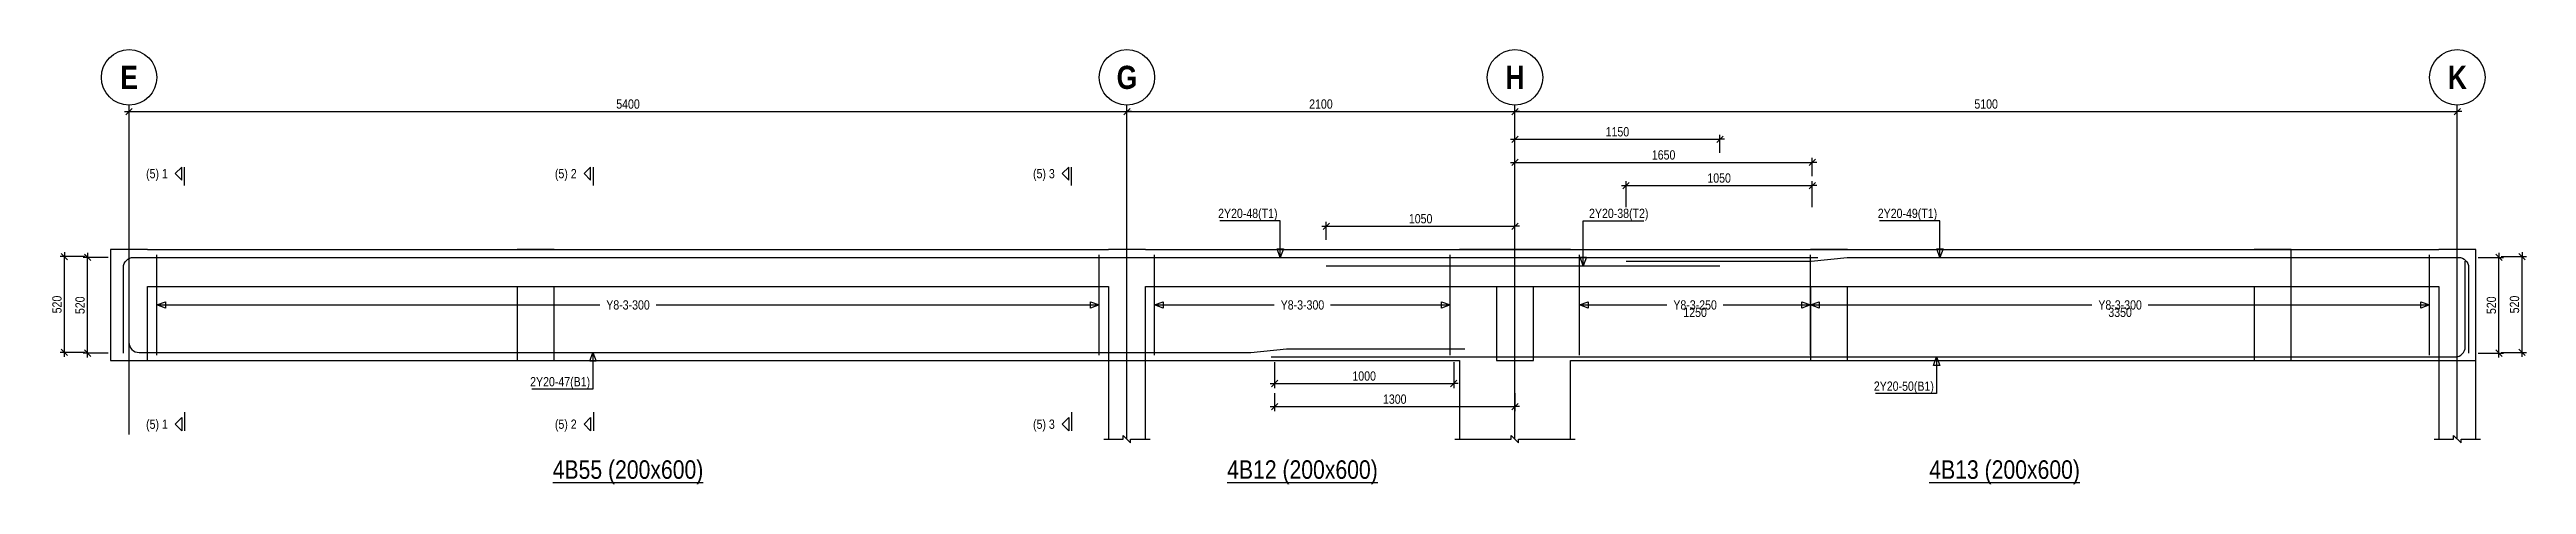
# Model space of a CAD drawing. Extents: x 0 to 206258, y -403073 to 0.
# Drawn here: x 64115 to 90924, y -258374 to -253674 of the extents above; entities that cross this region are included whole.
import ezdxf
from ezdxf.enums import TextEntityAlignment as Align
from ezdxf.lldxf.tags import DXFTag

# ---------------------------------------------------------------- set-up
doc = ezdxf.new("R2010")
doc.units = 0
doc.header["$LTSCALE"] = 1000
for name, color, linetype in [('Axis Circle(Dir 2)', 150, 'Continuous'), ('Axis Label(Dir 1)', 7, 'Continuous'), ('Axis Line(Dir 2)', 150, 'CENTER2'), ('Break Line', 5, 'Continuous'), ('Dimension Line', 5, 'Continuous'), ('Dimension Text', 5, 'Continuous'), ('Front Elevation Line', 40, 'Continuous'), ('Leader Line', 5, 'Continuous'), ('Link Line', 3, 'Continuous'), ('Rebar Label', 6, 'Continuous'), ('Rebar Line', 7, 'Continuous'), ('Section Label', 1, 'Continuous'), ('Section Line', 1, 'Continuous'), ('Top Rebar Label', 6, 'Continuous'), ('Top Rebar Line', 7, 'Continuous')]:
    doc.layers.add(name, color=color, linetype=linetype)
for name, color, linetype, true_color in [('Back Elevation Line', 191, 'HIDDEN2', 0xd4aaff), ('Beam Label(D)', 94, 'Continuous', 0x008100), ('Beam Line(D)', 112, 'Continuous', 0x00bd5e), ('Link Label', 94, 'Continuous', 0x008100)]:
    doc.layers.add(name, color=color, linetype=linetype, true_color=true_color)
doc.styles.add('Axis Label(Dir 1)', font='ARIALNB.TTF', dxfattribs={"height": 250})
doc.styles.add('Beam Label(D)', font='ARIALN.TTF', dxfattribs={"height": 200})
doc.styles.add('Dimension Text', font='ARIALN.TTF', dxfattribs={"height": 100})
doc.styles.add('Link Label', font='ARIALN.TTF', dxfattribs={"height": 100})
doc.styles.add('Rebar Label', font='ARIALN.TTF', dxfattribs={"height": 100})
doc.styles.add('Section Label', font='ARIALN.TTF', dxfattribs={"height": 100})
doc.styles.add('Top Rebar Label', font='ARIALN.TTF', dxfattribs={"height": 100})
tags = doc.linetypes.add('CENTER2', pattern=[1.125, 0.75, -0.125, 0.125, -0.125]).pattern_tags.tags
tags[10:11] = [DXFTag(74, 4), DXFTag(75, 0), DXFTag(340, '0'), DXFTag(46, 0.0), DXFTag(50, 0.0), DXFTag(44, 0.0), DXFTag(45, 0.0)]
tags[8:9] = [DXFTag(74, 4), DXFTag(75, 0), DXFTag(340, '0'), DXFTag(46, 0.0), DXFTag(50, 0.0), DXFTag(44, 0.0), DXFTag(45, 0.0)]
tags[6:7] = [DXFTag(74, 4), DXFTag(75, 0), DXFTag(340, '0'), DXFTag(46, 0.0), DXFTag(50, 0.0), DXFTag(44, 0.0), DXFTag(45, 0.0)]
tags[4:5] = [DXFTag(74, 4), DXFTag(75, 0), DXFTag(340, '0'), DXFTag(46, 0.0), DXFTag(50, 0.0), DXFTag(44, 0.0), DXFTag(45, 0.0)]
tags = doc.linetypes.add('HIDDEN2', pattern=[0.1875, 0.125, -0.0625]).pattern_tags.tags
tags[6:7] = [DXFTag(74, 4), DXFTag(75, 0), DXFTag(340, '0'), DXFTag(46, 0.0), DXFTag(50, 0.0), DXFTag(44, 0.0), DXFTag(45, 0.0)]
tags[4:5] = [DXFTag(74, 4), DXFTag(75, 0), DXFTag(340, '0'), DXFTag(46, 0.0), DXFTag(50, 0.0), DXFTag(44, 0.0), DXFTag(45, 0.0)]
doc.dimstyles.new('BEAM', dxfattribs={"dimtxt": 100, "dimasz": 30, "dimexe": 48.3, "dimexo": 103.5, "dimgap": 30, "dimtad": 1, "dimtoh": 1, "dimdec": 1, "dimlfac": 0.5, "dimdsep": 46, "dimtxsty": 'Dimension Text', "dimblk": 'PCDIM_TICK', "dimcen": 0.09, "dimclrd": 5, "dimclre": 5, "dimclrt": 5, "dimadec": 1, "dimazin": 0, "dimtp": 1, "dimtm": 1, "dimtfac": 1, "dimtdec": 4, "dimtofl": 0, "dimtmove": 0, "dimatfit": 3, "dimfxl": 1, "dimtolj": 1, "dimtzin": 0, "dimarcsym": 0})

msp = doc.modelspace()

# ---------------------------------------------------------------- texts
at = {"layer": 'Axis Label(Dir 1)', "transparency": 33554687, "style": 'Axis Label(Dir 1)'}
for s, p in [('E', (64975.964, -253974.284)), ('G', (75775.964, -253974.284)), ('H', (79975.964, -253974.284)), ('K', (90175.964, -253974.284))]:
    msp.add_text(s, height=250, dxfattribs=at).set_placement(p, align=Align.MIDDLE_CENTER)
at = {"layer": 'Beam Label(D)', "transparency": 33554687, "style": 'Beam Label(D)'}
for s, p in [('%%U4B55 (200x600)', (70375.964, -258114.284)), ('%%U4B12 (200x600)', (77675.964, -258114.284)), ('%%U4B13 (200x600)', (85275.964, -258114.284))]:
    msp.add_text(s, height=200, dxfattribs=at).set_placement(p, align=Align.TOP_CENTER)
at = {"layer": 'Dimension Text', "transparency": 33554687, "style": 'Dimension Text'}
for s, p in [('1250', (81925.965, -256464.284)), ('3350', (86525.964, -256464.284))]:
    msp.add_text(s, height=100, dxfattribs=at).set_placement(p, align=Align.TOP_CENTER)
at = {"layer": 'Link Label', "transparency": 33554687, "style": 'Link Label'}
for s, p in [('Y8-3-300', (70375.964, -256434.284)), ('Y8-3-300', (77675.964, -256434.284)), ('Y8-3-250', (81925.965, -256434.284)), ('Y8-3-300', (86525.964, -256434.284))]:
    msp.add_text(s, height=100, dxfattribs=at).set_placement(p, align=Align.MIDDLE_CENTER)
at = {"layer": 'Rebar Label', "transparency": 33554687, "style": 'Rebar Label'}
for s, p in [(' 2Y20-47(B1)', (69965.964, -257314.284)), (' 2Y20-50(B1)', (84510.057, -257362.353))]:
    msp.add_text(s, height=100, dxfattribs=at).set_placement(p, align=Align.RIGHT)
at = {"layer": 'Section Label', "transparency": 33554687, "style": 'Section Label'}
for s, p in [('(5) 1', (65395.253, -255014.994)), ('(5) 2', (69820.253, -255014.994)), ('(5) 3', (74995.253, -255014.994)), ('(5) 1', (65395.253, -257723.573)), ('(5) 2', (69820.253, -257723.573)), ('(5) 3', (74995.253, -257723.573))]:
    msp.add_text(s, height=100, dxfattribs=at).set_placement(p, align=Align.MIDDLE_RIGHT)
at = {"layer": 'Top Rebar Label', "transparency": 33554687, "style": 'Top Rebar Label'}
for s, p in [(' 2Y20-48(T1)', (77405.964, -255494.284)), (' 2Y20-49(T1)', (84545.964, -255494.284))]:
    msp.add_text(s, height=100, dxfattribs=at).set_placement(p, align=Align.RIGHT)
msp.add_text(' 2Y20-38(T2)', height=100, dxfattribs=at).set_placement((80745.964, -255494.284))

# ---------------------------------------------------------------- blocks, each defined once
blk = doc.blocks.new('PCDIM_TICK')
at = {"layer": 'Dimension Line', "color": 0, "transparency": 33554687}
for p, q in [((1.15, 1.15), (-1.15, -1.15)), ((1.61, 0), (0, 0))]:
    blk.add_line(p, q, dxfattribs=at)
blk = doc.blocks.new('*U3321')
at = {"layer": 'Dimension Line', "color": 5, "true_color": 0x0000ff, "transparency": 16777216}
for p, q in [((64750, -255920), (64478, -255920)), ((64526, -256956), (64526, -255920)), ((64750, -256956), (64478, -256956))]:
    blk.add_line(p, q, dxfattribs=at)
at = {"layer": 'Dimension Line', "color": 5, "true_color": 0x0000ff, "transparency": 16777216, "xscale": 30, "yscale": 30}
for p, rotation in [((64526, -255920), 89.99999999999447), ((64526, -256956), 269.9999999999834)]:
    blk.add_blockref('PCDIM_TICK', p, dxfattribs=dict(at, rotation=rotation))
at = {"layer": 'Dimension Line', "color": 5, "true_color": 0x0000ff, "transparency": 16777216, "insert": (64496, -256438), "char_height": 100, "width": 181.5, "attachment_point": 8, "rotation": 90, "style": 'Dimension Text'}
blk.add_mtext('520', dxfattribs=at)
blk = doc.blocks.new('*U3322')
at = {"layer": 'Dimension Line', "color": 5, "true_color": 0x0000ff, "transparency": 16777216}
for p, q in [((64500, -255912), (64228, -255912)), ((64276, -256948), (64276, -255912)), ((64500, -256948), (64228, -256948))]:
    blk.add_line(p, q, dxfattribs=at)
at = {"layer": 'Dimension Line', "color": 5, "true_color": 0x0000ff, "transparency": 16777216, "xscale": 30, "yscale": 30}
for p, rotation in [((64276, -255912), 89.99999999999447), ((64276, -256948), 269.9999999999834)]:
    blk.add_blockref('PCDIM_TICK', p, dxfattribs=dict(at, rotation=rotation))
at = {"layer": 'Dimension Line', "color": 5, "true_color": 0x0000ff, "transparency": 16777216, "insert": (64246, -256430), "char_height": 100, "width": 181.5, "attachment_point": 8, "rotation": 90, "style": 'Dimension Text'}
blk.add_mtext('520', dxfattribs=at)
blk = doc.blocks.new('*U3323')
at = {"layer": 'Dimension Line', "color": 5, "true_color": 0x0000ff, "transparency": 16777216}
for p, q in [((64976, -254491), (64976, -254296)), ((64976, -254344), (75776, -254344)), ((75776, -254491), (75776, -254296))]:
    blk.add_line(p, q, dxfattribs=at)
at = {"layer": 'Dimension Line', "color": 5, "true_color": 0x0000ff, "transparency": 16777216, "xscale": 30, "yscale": 30, "rotation": 180.0000000000004}
blk.add_blockref('PCDIM_TICK', (64976, -254344), dxfattribs=at)
at = {"layer": 'Dimension Line', "color": 5, "true_color": 0x0000ff, "transparency": 16777216, "xscale": 30, "yscale": 30}
blk.add_blockref('PCDIM_TICK', (75776, -254344), dxfattribs=at)
at = {"layer": 'Dimension Line', "color": 5, "true_color": 0x0000ff, "transparency": 16777216, "insert": (70376, -254314), "char_height": 100, "width": 245.98, "attachment_point": 8, "style": 'Dimension Text'}
blk.add_mtext('5400', dxfattribs=at)
blk = doc.blocks.new('*U3336')
at = {"layer": 'Dimension Line', "color": 5, "true_color": 0x0000ff, "transparency": 16777216}
for p, q in [((77374, -257052), (77374, -257333)), ((79314, -257052), (79314, -257333)), ((77374, -257284), (79314, -257284))]:
    blk.add_line(p, q, dxfattribs=at)
at = {"layer": 'Dimension Line', "color": 5, "true_color": 0x0000ff, "transparency": 16777216, "xscale": 30, "yscale": 30, "rotation": 180.0000000000004}
blk.add_blockref('PCDIM_TICK', (77374, -257284), dxfattribs=at)
at = {"layer": 'Dimension Line', "color": 5, "true_color": 0x0000ff, "transparency": 16777216, "xscale": 30, "yscale": 30}
blk.add_blockref('PCDIM_TICK', (79314, -257284), dxfattribs=at)
at = {"layer": 'Dimension Line', "color": 5, "true_color": 0x0000ff, "transparency": 16777216, "insert": (78344, -257254), "char_height": 100, "width": 238.4, "attachment_point": 8, "style": 'Dimension Text'}
blk.add_mtext('1000', dxfattribs=at)
blk = doc.blocks.new('*U3337')
at = {"layer": 'Dimension Line', "color": 5, "true_color": 0x0000ff, "transparency": 16777216}
for p, q in [((77934, -255731), (77934, -255536)), ((77934, -255584), (79976, -255584)), ((79976, -255731), (79976, -255536))]:
    blk.add_line(p, q, dxfattribs=at)
at = {"layer": 'Dimension Line', "color": 5, "true_color": 0x0000ff, "transparency": 16777216, "xscale": 30, "yscale": 30, "rotation": 180.0000000000004}
blk.add_blockref('PCDIM_TICK', (77934, -255584), dxfattribs=at)
at = {"layer": 'Dimension Line', "color": 5, "true_color": 0x0000ff, "transparency": 16777216, "xscale": 30, "yscale": 30}
blk.add_blockref('PCDIM_TICK', (79976, -255584), dxfattribs=at)
at = {"layer": 'Dimension Line', "color": 5, "true_color": 0x0000ff, "transparency": 16777216, "insert": (78955, -255554), "char_height": 100, "width": 238.4, "attachment_point": 8, "style": 'Dimension Text'}
blk.add_mtext('1050', dxfattribs=at)
blk = doc.blocks.new('*U3338')
at = {"layer": 'Dimension Line', "color": 5, "true_color": 0x0000ff, "transparency": 16777216}
for p, q in [((77374, -257388), (77374, -257583)), ((77374, -257534), (79976, -257534)), ((79976, -257388), (79976, -257583))]:
    blk.add_line(p, q, dxfattribs=at)
at = {"layer": 'Dimension Line', "color": 5, "true_color": 0x0000ff, "transparency": 16777216, "xscale": 30, "yscale": 30, "rotation": 180.0000000000004}
blk.add_blockref('PCDIM_TICK', (77374, -257534), dxfattribs=at)
at = {"layer": 'Dimension Line', "color": 5, "true_color": 0x0000ff, "transparency": 16777216, "xscale": 30, "yscale": 30}
blk.add_blockref('PCDIM_TICK', (79976, -257534), dxfattribs=at)
at = {"layer": 'Dimension Line', "color": 5, "true_color": 0x0000ff, "transparency": 16777216, "insert": (78675, -257504), "char_height": 100, "width": 238.4, "attachment_point": 8, "style": 'Dimension Text'}
blk.add_mtext('1300', dxfattribs=at)
blk = doc.blocks.new('*U3339')
at = {"layer": 'Dimension Line', "color": 5, "true_color": 0x0000ff, "transparency": 16777216}
for p, q in [((75776, -254491), (75776, -254296)), ((75776, -254344), (79976, -254344)), ((79976, -254491), (79976, -254296))]:
    blk.add_line(p, q, dxfattribs=at)
at = {"layer": 'Dimension Line', "color": 5, "true_color": 0x0000ff, "transparency": 16777216, "xscale": 30, "yscale": 30, "rotation": 180.0000000000004}
blk.add_blockref('PCDIM_TICK', (75776, -254344), dxfattribs=at)
at = {"layer": 'Dimension Line', "color": 5, "true_color": 0x0000ff, "transparency": 16777216, "xscale": 30, "yscale": 30}
blk.add_blockref('PCDIM_TICK', (79976, -254344), dxfattribs=at)
at = {"layer": 'Dimension Line', "color": 5, "true_color": 0x0000ff, "transparency": 16777216, "insert": (77876, -254314), "char_height": 100, "width": 247.25, "attachment_point": 8, "style": 'Dimension Text'}
blk.add_mtext('2100', dxfattribs=at)
blk = doc.blocks.new('*U3340')
at = {"layer": 'Dimension Line', "color": 5, "true_color": 0x0000ff, "transparency": 16777216}
for p, q in [((81178, -255377), (81178, -255096)), ((81178, -255144), (83194, -255144)), ((83194, -255377), (83194, -255096))]:
    blk.add_line(p, q, dxfattribs=at)
at = {"layer": 'Dimension Line', "color": 5, "true_color": 0x0000ff, "transparency": 16777216, "xscale": 30, "yscale": 30, "rotation": 180.0000000000004}
blk.add_blockref('PCDIM_TICK', (81178, -255144), dxfattribs=at)
at = {"layer": 'Dimension Line', "color": 5, "true_color": 0x0000ff, "transparency": 16777216, "xscale": 30, "yscale": 30}
blk.add_blockref('PCDIM_TICK', (83194, -255144), dxfattribs=at)
at = {"layer": 'Dimension Line', "color": 5, "true_color": 0x0000ff, "transparency": 16777216, "insert": (82186, -255114), "char_height": 100, "width": 238.4, "attachment_point": 8, "style": 'Dimension Text'}
blk.add_mtext('1050', dxfattribs=at)
blk = doc.blocks.new('*U3341')
at = {"layer": 'Dimension Line', "color": 5, "true_color": 0x0000ff, "transparency": 16777216}
for p, q in [((79976, -255041), (79976, -254846)), ((79976, -254894), (83194, -254894)), ((83194, -255041), (83194, -254846))]:
    blk.add_line(p, q, dxfattribs=at)
at = {"layer": 'Dimension Line', "color": 5, "true_color": 0x0000ff, "transparency": 16777216, "xscale": 30, "yscale": 30, "rotation": 180.0000000000004}
blk.add_blockref('PCDIM_TICK', (79976, -254894), dxfattribs=at)
at = {"layer": 'Dimension Line', "color": 5, "true_color": 0x0000ff, "transparency": 16777216, "xscale": 30, "yscale": 30}
blk.add_blockref('PCDIM_TICK', (83194, -254894), dxfattribs=at)
at = {"layer": 'Dimension Line', "color": 5, "true_color": 0x0000ff, "transparency": 16777216, "insert": (81585, -254864), "char_height": 100, "width": 238.4, "attachment_point": 8, "style": 'Dimension Text'}
blk.add_mtext('1650', dxfattribs=at)
blk = doc.blocks.new('*U3342')
at = {"layer": 'Dimension Line', "color": 5, "true_color": 0x0000ff, "transparency": 16777216}
for p, q in [((79976, -254791), (79976, -254596)), ((79976, -254644), (82194, -254644)), ((82194, -254791), (82194, -254596))]:
    blk.add_line(p, q, dxfattribs=at)
at = {"layer": 'Dimension Line', "color": 5, "true_color": 0x0000ff, "transparency": 16777216, "xscale": 30, "yscale": 30, "rotation": 180.0000000000004}
blk.add_blockref('PCDIM_TICK', (79976, -254644), dxfattribs=at)
at = {"layer": 'Dimension Line', "color": 5, "true_color": 0x0000ff, "transparency": 16777216, "xscale": 30, "yscale": 30}
blk.add_blockref('PCDIM_TICK', (82194, -254644), dxfattribs=at)
at = {"layer": 'Dimension Line', "color": 5, "true_color": 0x0000ff, "transparency": 16777216, "insert": (81085, -254614), "char_height": 100, "width": 238.4, "attachment_point": 8, "style": 'Dimension Text'}
blk.add_mtext('1150', dxfattribs=at)
blk = doc.blocks.new('*U3343')
at = {"layer": 'Dimension Line', "color": 5, "true_color": 0x0000ff, "transparency": 16777216}
for p, q in [((90401, -255920), (90674, -255920)), ((90626, -256956), (90626, -255920)), ((90401, -256956), (90674, -256956))]:
    blk.add_line(p, q, dxfattribs=at)
at = {"layer": 'Dimension Line', "color": 5, "true_color": 0x0000ff, "transparency": 16777216, "xscale": 30, "yscale": 30}
for p, rotation in [((90626, -255920), 89.99999999999447), ((90626, -256956), 269.9999999999834)]:
    blk.add_blockref('PCDIM_TICK', p, dxfattribs=dict(at, rotation=rotation))
at = {"layer": 'Dimension Line', "color": 5, "true_color": 0x0000ff, "transparency": 16777216, "insert": (90596, -256438), "char_height": 100, "width": 181.5, "attachment_point": 8, "rotation": 90, "style": 'Dimension Text'}
blk.add_mtext('520', dxfattribs=at)
blk = doc.blocks.new('*U3344')
at = {"layer": 'Dimension Line', "color": 5, "true_color": 0x0000ff, "transparency": 16777216}
for p, q in [((90651, -255912), (90924, -255912)), ((90876, -256948), (90876, -255912)), ((90651, -256948), (90924, -256948))]:
    blk.add_line(p, q, dxfattribs=at)
at = {"layer": 'Dimension Line', "color": 5, "true_color": 0x0000ff, "transparency": 16777216, "xscale": 30, "yscale": 30}
for p, rotation in [((90876, -255912), 89.99999999999447), ((90876, -256948), 269.9999999999834)]:
    blk.add_blockref('PCDIM_TICK', p, dxfattribs=dict(at, rotation=rotation))
at = {"layer": 'Dimension Line', "color": 5, "true_color": 0x0000ff, "transparency": 16777216, "insert": (90846, -256430), "char_height": 100, "width": 181.5, "attachment_point": 8, "rotation": 90, "style": 'Dimension Text'}
blk.add_mtext('520', dxfattribs=at)
blk = doc.blocks.new('*U3345')
at = {"layer": 'Dimension Line', "color": 5, "true_color": 0x0000ff, "transparency": 16777216}
for p, q in [((79976, -254491), (79976, -254296)), ((79976, -254344), (90176, -254344)), ((90176, -254491), (90176, -254296))]:
    blk.add_line(p, q, dxfattribs=at)
at = {"layer": 'Dimension Line', "color": 5, "true_color": 0x0000ff, "transparency": 16777216, "xscale": 30, "yscale": 30, "rotation": 180.0000000000004}
blk.add_blockref('PCDIM_TICK', (79976, -254344), dxfattribs=at)
at = {"layer": 'Dimension Line', "color": 5, "true_color": 0x0000ff, "transparency": 16777216, "xscale": 30, "yscale": 30}
blk.add_blockref('PCDIM_TICK', (90176, -254344), dxfattribs=at)
at = {"layer": 'Dimension Line', "color": 5, "true_color": 0x0000ff, "transparency": 16777216, "insert": (85076, -254314), "char_height": 100, "width": 245.98, "attachment_point": 8, "style": 'Dimension Text'}
blk.add_mtext('5100', dxfattribs=at)

# ---------------------------------------------------------------- dimensions: what is measured, and where the dimension line sits
at = {"layer": 'Dimension Line', "transparency": 33554687}
for base, p1, p2, text, picture, middle in [((70375.964, -254344.284), (64975.964, -254594.284), (75775.964, -254594.284), '5400', '*U3323', (70375.964, -254344.284)), ((77875.964, -254344.284), (75775.964, -254594.284), (79975.964, -254594.284), '2100', '*U3339', (77875.964, -254344.284)), ((85075.964, -254344.284), (79975.964, -254594.284), (90175.964, -254594.284), '5100', '*U3345', (85075.964, -254344.284)), ((81084.964, -254644.284), (79975.964, -254894.284), (82193.964, -254894.284), '1150', '*U3342', (81084.964, -254644.284)), ((81584.964, -254894.284), (79975.964, -255144.284), (83193.964, -255144.284), '1650', '*U3341', (81584.964, -254894.284)), ((82185.964, -255144.284), (81177.964, -255480.284), (83193.964, -255480.284), '1050', '*U3340', (82185.964, -255144.284)), ((78954.964, -255584.284), (77933.964, -255834.284), (79975.964, -255834.284), '1050', '*U3337', (78954.964, -255584.284)), ((78343.964, -257284.284), (77373.964, -256948.284), (79313.964, -256948.284), '1000', '*U3336', (78343.964, -257284.284)), ((78674.964, -257534.284), (77373.964, -257284.284), (79975.964, -257284.284), '1300', '*U3338', (78674.964, -257534.284))]:
    dim = msp.add_linear_dim(base=base, p1=p1, p2=p2, text=text, dimstyle='BEAM', override={"dimscale": 1, "dimtxt": 100, "dimasz": 30, "dimexe": 48.3, "dimexo": 103.5, "dimgap": 30, "dimtad": 1, "dimtih": 0, "dimdec": 1, "dimlfac": 0.5, "dimzin": 8, "dimlunit": 2, "dimpost": '', "dimtxsty": 'Dimension Text', "dimblk": 'PCDIM_TICK', "dimse1": 0, "dimse2": 0, "dimsd2": 0, "dimclrd": 5, "dimclre": 5, "dimclrt": 5, "dimaunit": 0, "dimadec": 1, "dimazin": 0, "dimtol": 0, "dimtp": 1, "dimtm": 1, "dimtmove": 0}, dxfattribs=at)
    dim.commit()
    dim.dimension.update_dxf_attribs({"geometry": picture, "text_midpoint": middle})
for base, p1, p2, angle, picture, middle in [((64275.964, -256430.284), (64603.964, -256948.284), (64603.964, -255912.284), 90, '*U3322', (64275.964, -256430.284)), ((64525.964, -256438.284), (64853.964, -256956.284), (64853.964, -255920.284), 90, '*U3321', (64525.964, -256438.284)), ((90625.964, -256438.284), (90297.964, -256956.284), (90297.964, -255920.284), 90, '*U3343', (90625.964, -256438.284)), ((90875.964, -256430.283), (90547.964, -256948.283), (90547.964, -255912.283), 90.0000489, '*U3344', (90875.964, -256430.283))]:
    dim = msp.add_linear_dim(base=base, p1=p1, p2=p2, angle=angle, text='520', dimstyle='BEAM', override={"dimscale": 1, "dimtxt": 100, "dimasz": 30, "dimexe": 48.3, "dimexo": 103.5, "dimgap": 30, "dimtad": 1, "dimtih": 0, "dimdec": 1, "dimlfac": 0.5, "dimzin": 8, "dimlunit": 2, "dimpost": '', "dimtxsty": 'Dimension Text', "dimblk": 'PCDIM_TICK', "dimse1": 0, "dimse2": 0, "dimsd2": 0, "dimclrd": 5, "dimclre": 5, "dimclrt": 5, "dimaunit": 0, "dimadec": 1, "dimazin": 0, "dimtol": 0, "dimtp": 1, "dimtm": 1, "dimtmove": 0}, dxfattribs=at)
    dim.commit()
    dim.dimension.update_dxf_attribs({"geometry": picture, "text_midpoint": middle})

# ---------------------------------------------------------------- linework, layer by layer
at = {"layer": 'Axis Circle(Dir 2)', "transparency": 33554687}
for centre in [(64975.964, -253974.284), (75775.964, -253974.284), (79975.964, -253974.284), (90175.964, -253974.284)]:
    msp.add_circle(centre, 300, dxfattribs=at)
at = {"layer": 'Axis Line(Dir 2)', "transparency": 33554687}
for points in [[(64975.964, -257834.284), (64975.964, -254274.284)], [(75775.964, -257884.284), (75775.964, -254274.284)], [(79975.964, -257884.284), (79975.964, -254274.284)], [(90175.964, -257884.284), (90175.964, -254274.284)]]:
    msp.add_lwpolyline(points, dxfattribs=at)
at = {"layer": 'Back Elevation Line', "transparency": 33554687}
for points in [[(65175.964, -255834.284), (64775.964, -255834.284)], [(64775.964, -255834.284), (64775.964, -257034.284)], [(65175.964, -255834.284), (69175.964, -255834.284)], [(69575.964, -255834.284), (69175.964, -255834.284)], [(69575.964, -255834.284), (75575.964, -255834.284)], [(75975.964, -255834.284), (75575.964, -255834.284)], [(75975.964, -255834.284), (79775.964, -255834.284)], [(80175.964, -255834.284), (79775.964, -255834.284)], [(80175.964, -255834.284), (83175.964, -255834.284)], [(83575.964, -255834.284), (83175.964, -255834.284)], [(83575.964, -255834.284), (87975.964, -255834.284)], [(88375.964, -255834.284), (87975.964, -255834.284)], [(88375.964, -257034.284), (88375.964, -255834.284)], [(65175.964, -257034.284), (65175.964, -256234.284)], [(65175.964, -256234.284), (69175.964, -256234.284)], [(69175.964, -256234.284), (69175.964, -257034.284)], [(69575.964, -257034.284), (69575.964, -256234.284)], [(69575.964, -256234.284), (75575.964, -256234.284)], [(75575.964, -256234.284), (75575.964, -257034.284)], [(75975.964, -257034.284), (75975.964, -256234.284)], [(75975.964, -256234.284), (79775.964, -256234.284)], [(79775.964, -256234.284), (79775.964, -257034.284)], [(80175.964, -257034.284), (80175.964, -256234.284)], [(80175.964, -256234.284), (83175.964, -256234.284)], [(83175.965, -256234.284), (83175.964, -257034.284)], [(83575.964, -257034.284), (83575.964, -256234.284)], [(83575.964, -256234.284), (87975.964, -256234.284)], [(87975.964, -256234.284), (87975.964, -257034.284)], [(64775.964, -257034.284), (65175.964, -257034.284)], [(69175.964, -257034.284), (69575.964, -257034.284)], [(75575.964, -257034.284), (75975.964, -257034.284)], [(79775.964, -257034.284), (80175.964, -257034.284)], [(83175.964, -257034.284), (83575.964, -257034.284)], [(87975.964, -257034.284), (88375.964, -257034.284)]]:
    msp.add_lwpolyline(points, dxfattribs=at)
at = {"layer": 'Beam Line(D)', "transparency": 33554687}
for points in [[(64775.964, -255834.284), (64775.964, -257034.284)], [(65175.964, -255834.284), (64775.964, -255834.284)], [(65175.964, -255834.284), (75575.964, -255834.284)], [(75975.964, -255834.284), (75575.964, -255834.284)], [(75975.964, -255834.284), (79375.964, -255834.284)], [(80575.964, -255834.284), (79375.964, -255834.284)], [(80575.964, -255834.284), (89975.964, -255834.284)], [(90375.964, -255834.284), (89975.964, -255834.284)], [(90375.964, -257884.284), (90375.964, -255834.284)], [(64775.964, -257034.284), (65175.964, -257034.284)], [(65175.964, -257034.284), (75575.964, -257034.284)], [(75575.964, -257034.284), (75575.964, -257884.284)], [(75975.964, -257884.284), (75975.964, -257034.284)], [(75975.964, -257034.284), (79375.964, -257034.284)], [(79375.964, -257034.284), (79375.964, -257884.284)], [(80575.964, -257884.284), (80575.964, -257034.284)], [(80575.964, -257034.284), (89975.964, -257034.284)], [(89975.964, -257034.284), (89975.964, -257884.284)]]:
    msp.add_lwpolyline(points, dxfattribs=at)
at = {"layer": 'Break Line', "transparency": 33554687}
for points in [[(75525.964, -257884.284), (75735.964, -257884.284), (75735.964, -257844.284), (75815.964, -257924.284), (75815.964, -257884.284), (76025.964, -257884.284)], [(79325.964, -257884.284), (79935.964, -257884.284), (79935.964, -257844.284), (80015.964, -257924.284), (80015.964, -257884.284), (80625.964, -257884.284)], [(89925.964, -257884.284), (90135.964, -257884.284), (90135.964, -257844.284), (90215.964, -257924.284), (90215.964, -257884.284), (90425.964, -257884.284)]]:
    msp.add_lwpolyline(points, dxfattribs=at)
at = {"layer": 'Front Elevation Line', "transparency": 33554687}
for points in [[(65175.964, -255834.284), (64775.964, -255834.284)], [(64775.964, -255834.284), (64775.964, -257034.284)], [(65175.964, -255834.284), (75575.964, -255834.284)], [(75975.964, -255834.284), (75575.964, -255834.284)], [(75975.964, -255834.284), (89975.964, -255834.284)], [(90375.964, -255834.284), (89975.964, -255834.284)], [(90375.964, -257034.284), (90375.964, -255834.284)], [(65175.964, -257034.284), (65175.964, -256234.284)], [(65175.964, -256234.284), (75575.964, -256234.284)], [(75575.964, -256234.284), (75575.964, -257034.284)], [(75975.964, -257034.284), (75975.964, -256234.284)], [(75975.964, -256234.284), (89975.964, -256234.284)], [(89975.964, -256234.284), (89975.964, -257034.284)], [(64775.964, -257034.284), (65175.964, -257034.284)], [(75575.964, -257034.284), (75975.964, -257034.284)], [(89975.964, -257034.284), (90375.964, -257034.284)]]:
    msp.add_lwpolyline(points, dxfattribs=at)
at = {"layer": 'Leader Line', "transparency": 33554687}
for points in [[(77435.963, -255920.284), (77435.964, -255524.284), (76780.972, -255524.284)], [(80715.964, -256010.284), (80715.964, -255524.284), (81370.955, -255524.284)], [(84575.964, -255920.284), (84575.964, -255524.284), (83920.973, -255524.284)], [(77401.761, -255826.314), (77470.165, -255826.314), (77435.963, -255920.284), (77401.761, -255826.314)], [(80681.762, -255916.314), (80750.166, -255916.314), (80715.964, -256010.284), (80681.762, -255916.314)], [(84541.762, -255826.314), (84610.166, -255826.314), (84575.964, -255920.284), (84541.762, -255826.314)], [(65275.964, -256434.284), (65369.933, -256400.082), (65369.933, -256468.486), (65275.964, -256434.284), (70071.32, -256434.284)], [(70680.608, -256434.284), (75475.964, -256434.284), (75381.995, -256468.486), (75381.995, -256400.082), (75475.964, -256434.284)], [(76075.964, -256434.284), (76169.934, -256400.082), (76169.934, -256468.486), (76075.964, -256434.284), (77371.32, -256434.284)], [(77980.608, -256434.284), (79275.963, -256434.284), (79181.994, -256468.486), (79181.994, -256400.082), (79275.963, -256434.284)], [(80675.965, -256434.284), (80769.934, -256400.082), (80769.934, -256468.486), (80675.965, -256434.284), (81621.321, -256434.284)], [(82230.609, -256434.284), (83175.965, -256434.284), (83081.995, -256468.486), (83081.995, -256400.082), (83175.965, -256434.284)], [(83175.965, -256434.284), (83269.934, -256400.082), (83269.934, -256468.486), (83175.965, -256434.284), (86221.32, -256434.284)], [(86830.608, -256434.284), (89875.964, -256434.284), (89781.994, -256468.486), (89781.994, -256400.082), (89875.964, -256434.284)], [(69995.964, -256948.284), (69995.964, -257344.284), (69333.291, -257344.284)], [(70030.166, -257042.253), (69961.762, -257042.253), (69995.964, -256948.284), (70030.166, -257042.253)], [(84540.056, -256996.353), (84540.057, -257392.353), (83877.383, -257392.353)], [(84574.258, -257090.322), (84505.854, -257090.322), (84540.056, -256996.353), (84574.258, -257090.322)]]:
    msp.add_lwpolyline(points, dxfattribs=at)
at = {"layer": 'Link Line', "transparency": 33554687}
for p, q in [((65275.964, -256976.284), (65275.964, -255892.284)), ((75475.964, -256976.284), (75475.964, -255892.284)), ((76075.964, -256976.284), (76075.964, -255892.284)), ((79275.963, -256976.284), (79275.963, -255892.284)), ((80675.965, -256976.284), (80675.965, -255892.284)), ((83175.965, -256976.284), (83175.965, -255892.284)), ((89875.964, -256976.284), (89875.964, -255892.284))]:
    msp.add_line(p, q, dxfattribs=at)
at = {"layer": 'Rebar Line', "transparency": 33554687}
for points in [[(64973.964, -255912.284), (64973.964, -256838.328, 0.414213562), (65083.92, -256948.284), (77104.481, -256948.284, 0.024922321), (77115.422, -256947.738), (77504.508, -256908.829, -0.024922321), (77515.449, -256908.284), (79433.964, -256908.284)], [(77338.057, -256996.353), (90152.101, -256996.353, 0.414213813), (90262.057, -256886.397), (90262.056, -255960.353)]]:
    msp.add_lwpolyline(points, format="xyb", dxfattribs=at)
at = {"layer": 'Section Line', "transparency": 33554687}
for points in [[(65545.964, -254944.284), (65475.253, -255014.994), (65545.964, -255085.705), (65545.964, -254944.284)], [(65575.964, -255144.284), (65575.964, -254944.284)], [(69970.964, -254944.284), (69900.253, -255014.994), (69970.964, -255085.705), (69970.964, -254944.284)], [(70000.964, -255144.284), (70000.964, -254944.284)], [(75145.964, -254944.284), (75075.253, -255014.994), (75145.964, -255085.705), (75145.964, -254944.284)], [(75175.964, -255144.284), (75175.964, -254944.284)], [(65575.964, -257594.284), (65575.964, -257794.284)], [(70000.964, -257594.284), (70000.964, -257794.284)], [(75175.964, -257594.284), (75175.964, -257794.284)], [(65545.964, -257794.284), (65545.964, -257794.284), (65475.253, -257723.573), (65545.964, -257652.862), (65545.964, -257794.284)], [(69970.964, -257794.284), (69970.964, -257794.284), (69900.253, -257723.573), (69970.964, -257652.862), (69970.964, -257794.284)], [(75145.964, -257794.284), (75145.964, -257794.284), (75075.253, -257723.573), (75145.964, -257652.862), (75145.964, -257794.284)]]:
    msp.add_lwpolyline(points, dxfattribs=at)
at = {"layer": 'Top Rebar Line', "transparency": 33554687}
for points in [[(64913.964, -256956.284), (64913.964, -256030.239, -0.414213562), (65023.92, -255920.284), (83253.964, -255920.284)], [(81177.964, -255960.284), (83172.48, -255960.284, 0.024922321), (83183.421, -255959.738), (83572.508, -255920.829, -0.024922321), (83583.449, -255920.284), (90188.009, -255920.284, -0.414213562), (90297.964, -256030.239), (90297.964, -256956.284)]]:
    msp.add_lwpolyline(points, format="xyb", dxfattribs=at)
msp.add_lwpolyline([(77933.964, -256010.284), (82193.964, -256010.284)], dxfattribs=at)

msp.set_redraw_order([(e.dxf.handle, doc.entitydb.next_handle()) for e in msp.query("TEXT MTEXT ATTDEF DIMENSION ARC_DIMENSION")])  # texts and dimensions are drawn at this point

doc.saveas('drawing.dxf')
